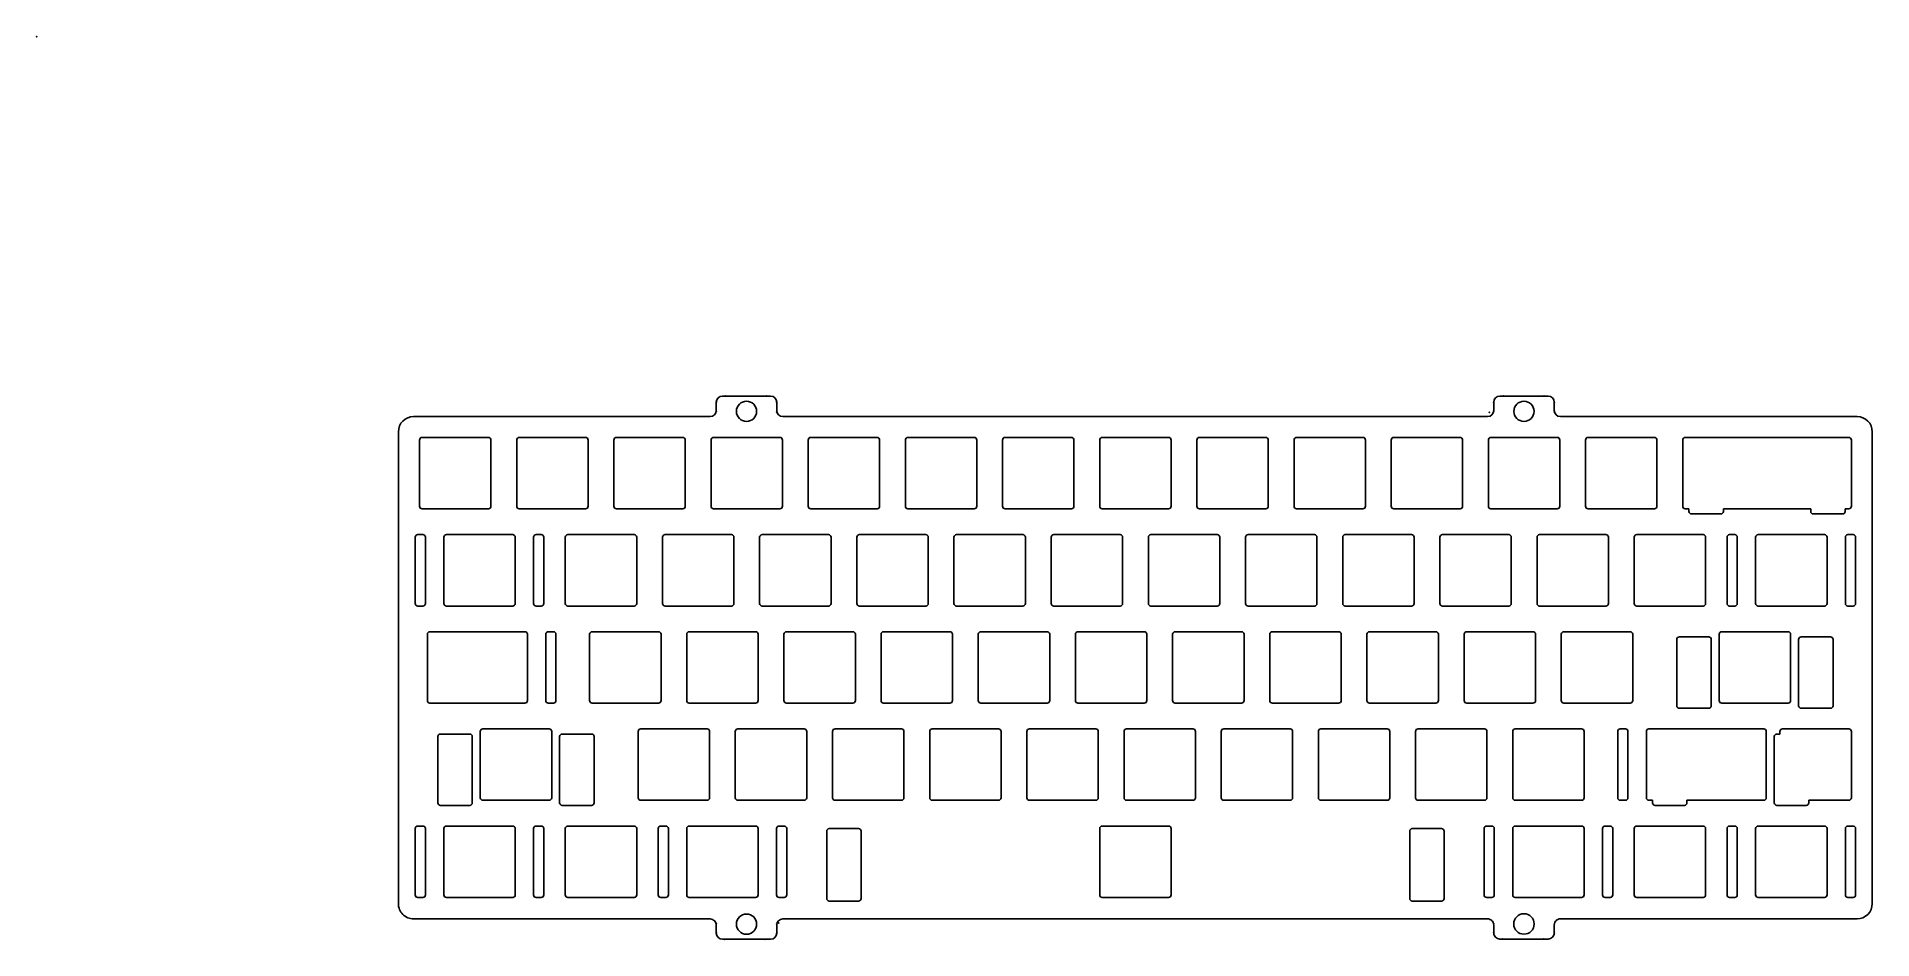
# Model space of a CAD drawing. Header units: centimetres. Extents: x 0 to 36, y -17.7 to 0.
import ezdxf

# ---------------------------------------------------------------- set-up
doc = ezdxf.new("R2010")
doc.units = ezdxf.units.CM
doc.header["$MEASUREMENT"] = 0
doc.layers.add('xd64 plate v1_0', color=7, linetype='Continuous')
doc.layers.add('xd64 plate v1_Sketch3', color=7, linetype='Continuous')

msp = doc.modelspace()

# ---------------------------------------------------------------- linework, layer by layer
at = {"layer": 'xd64 plate v1_0'}
for p, q in [((13.323, -7.323), (13.323, -7.166)), ((13.323, -7.328), (13.323, -7.166)), ((13.443, -7.046), (14.388, -7.046)), ((13.443, -7.046), (14.388, -7.046)), ((14.508, -7.166), (14.508, -7.323)), ((14.508, -7.166), (14.508, -7.328)), ((28.565, -7.328), (28.565, -7.166)), ((28.565, -7.323), (28.565, -7.166)), ((28.685, -7.046), (29.63, -7.046)), ((29.75, -7.166), (29.75, -7.323)), ((29.75, -7.166), (29.75, -7.328)), ((7.39, -7.448), (13.203, -7.448)), ((14.628, -7.448), (28.445, -7.448)), ((35.686, -7.448), (29.87, -7.448)), ((7.09, -7.748), (7.09, -16.998)), ((7.505, -7.908), (7.505, -9.208)), ((7.505, -7.908), (7.505, -9.208)), ((8.855, -7.858), (7.555, -7.858)), ((8.855, -7.858), (7.555, -7.858)), ((8.905, -9.208), (8.905, -7.908)), ((8.905, -9.208), (8.905, -7.908)), ((9.41, -9.208), (9.41, -7.908)), ((9.41, -9.208), (9.41, -7.908)), ((9.46, -7.858), (10.76, -7.858)), ((9.46, -7.858), (10.76, -7.858)), ((10.81, -7.908), (10.81, -9.208)), ((10.81, -7.908), (10.81, -9.208)), ((11.315, -7.908), (11.315, -9.208)), ((11.315, -7.908), (11.315, -9.208)), ((12.665, -7.858), (11.365, -7.858)), ((12.665, -7.858), (11.365, -7.858)), ((12.715, -9.208), (12.715, -7.908)), ((12.715, -9.208), (12.715, -7.908)), ((13.22, -7.908), (13.22, -9.208)), ((13.22, -7.908), (13.22, -9.208)), ((14.57, -7.858), (13.27, -7.858)), ((14.57, -7.858), (13.27, -7.858)), ((14.62, -9.208), (14.62, -7.908)), ((14.62, -9.208), (14.62, -7.908)), ((15.125, -9.208), (15.125, -7.908)), ((15.125, -9.208), (15.125, -7.908)), ((15.175, -7.858), (16.475, -7.858)), ((15.175, -7.858), (16.475, -7.858)), ((16.525, -7.908), (16.525, -9.208)), ((16.525, -7.908), (16.525, -9.208)), ((17.03, -7.908), (17.03, -9.208)), ((17.03, -7.908), (17.03, -9.208)), ((18.38, -7.858), (17.08, -7.858)), ((18.38, -7.858), (17.08, -7.858)), ((18.43, -9.208), (18.43, -7.908)), ((18.43, -9.208), (18.43, -7.908)), ((18.935, -7.908), (18.935, -9.208)), ((18.935, -7.908), (18.935, -9.208)), ((20.285, -7.858), (18.985, -7.858)), ((20.285, -7.858), (18.985, -7.858)), ((20.335, -9.208), (20.335, -7.908)), ((20.335, -9.208), (20.335, -7.908)), ((20.84, -7.908), (20.84, -9.208)), ((20.84, -7.908), (20.84, -9.208)), ((22.19, -7.858), (20.89, -7.858)), ((22.19, -7.858), (20.89, -7.858)), ((22.24, -9.208), (22.24, -7.908)), ((22.24, -9.208), (22.24, -7.908)), ((22.745, -7.908), (22.745, -9.208)), ((22.745, -7.908), (22.745, -9.208)), ((24.095, -7.858), (22.795, -7.858)), ((24.095, -7.858), (22.795, -7.858)), ((24.145, -9.208), (24.145, -7.908)), ((24.145, -9.208), (24.145, -7.908)), ((24.65, -7.908), (24.65, -9.208)), ((24.65, -7.908), (24.65, -9.208)), ((26, -7.858), (24.7, -7.858)), ((26, -7.858), (24.7, -7.858)), ((26.05, -9.208), (26.05, -7.908)), ((26.05, -9.208), (26.05, -7.908)), ((26.555, -7.908), (26.555, -9.208)), ((26.555, -7.908), (26.555, -9.208)), ((27.905, -7.858), (26.605, -7.858)), ((27.905, -7.858), (26.605, -7.858)), ((27.955, -9.208), (27.955, -7.908)), ((27.955, -9.208), (27.955, -7.908)), ((28.46, -7.908), (28.46, -9.208)), ((28.46, -7.908), (28.46, -9.208)), ((29.81, -7.858), (28.51, -7.858)), ((29.81, -7.858), (28.51, -7.858)), ((29.86, -9.208), (29.86, -7.908)), ((29.86, -9.208), (29.86, -7.908)), ((30.365, -7.908), (30.365, -9.208)), ((30.365, -7.908), (30.365, -9.208)), ((31.715, -7.858), (30.415, -7.858)), ((31.715, -7.858), (30.415, -7.858)), ((31.765, -9.208), (31.765, -7.908)), ((31.765, -9.208), (31.765, -7.908)), ((32.27, -7.908), (32.27, -9.208)), ((32.27, -7.908), (32.27, -9.208)), ((35.525, -7.858), (32.32, -7.858)), ((35.525, -7.858), (32.32, -7.858)), ((35.575, -9.208), (35.575, -7.908)), ((35.575, -9.208), (35.575, -7.908)), ((35.986, -7.748), (35.986, -16.998)), ((7.555, -9.258), (8.855, -9.258)), ((7.555, -9.258), (8.855, -9.258)), ((10.76, -9.258), (9.46, -9.258)), ((10.76, -9.258), (9.46, -9.258)), ((11.365, -9.258), (12.665, -9.258)), ((11.365, -9.258), (12.665, -9.258)), ((13.27, -9.258), (14.57, -9.258)), ((13.27, -9.258), (14.57, -9.258)), ((16.475, -9.258), (15.175, -9.258)), ((16.475, -9.258), (15.175, -9.258)), ((17.08, -9.258), (18.38, -9.258)), ((17.08, -9.258), (18.38, -9.258)), ((18.985, -9.258), (20.285, -9.258)), ((18.985, -9.258), (20.285, -9.258)), ((20.89, -9.258), (22.19, -9.258)), ((20.89, -9.258), (22.19, -9.258)), ((22.795, -9.258), (24.095, -9.258)), ((22.795, -9.258), (24.095, -9.258)), ((24.7, -9.258), (26, -9.258)), ((24.7, -9.258), (26, -9.258)), ((26.605, -9.258), (27.905, -9.258)), ((26.605, -9.258), (27.905, -9.258)), ((28.51, -9.258), (29.81, -9.258)), ((28.51, -9.258), (29.81, -9.258)), ((30.415, -9.258), (31.715, -9.258)), ((30.415, -9.258), (31.715, -9.258)), ((32.32, -9.258), (32.391, -9.258)), ((32.32, -9.258), (32.391, -9.258)), ((32.391, -9.258), (32.391, -9.308)), ((32.391, -9.258), (32.391, -9.308)), ((33.066, -9.258), (34.779, -9.258)), ((33.066, -9.308), (33.066, -9.258)), ((33.066, -9.258), (34.779, -9.258)), ((33.066, -9.308), (33.066, -9.258)), ((34.779, -9.258), (34.779, -9.308)), ((34.779, -9.258), (34.779, -9.308)), ((35.454, -9.308), (35.454, -9.258)), ((35.454, -9.258), (35.525, -9.258)), ((35.454, -9.258), (35.525, -9.258)), ((35.454, -9.308), (35.454, -9.258)), ((32.441, -9.358), (33.016, -9.358)), ((32.441, -9.358), (33.016, -9.358)), ((34.829, -9.358), (35.404, -9.358)), ((34.829, -9.358), (35.404, -9.358)), ((7.421, -11.113), (7.421, -9.813)), ((7.421, -11.113), (7.421, -9.813)), ((7.471, -9.763), (7.571, -9.763)), ((7.471, -9.763), (7.571, -9.763)), ((7.621, -9.813), (7.621, -11.113)), ((7.621, -9.813), (7.621, -11.113)), ((7.981, -9.813), (7.981, -11.113)), ((7.981, -9.813), (7.981, -11.113)), ((9.331, -9.763), (8.031, -9.763)), ((9.331, -9.763), (8.031, -9.763)), ((9.381, -11.113), (9.381, -9.813)), ((9.381, -11.113), (9.381, -9.813)), ((9.741, -9.813), (9.741, -11.113)), ((9.741, -9.813), (9.741, -11.113)), ((9.891, -9.763), (9.791, -9.763)), ((9.891, -9.763), (9.791, -9.763)), ((9.941, -11.113), (9.941, -9.813)), ((9.941, -11.113), (9.941, -9.813)), ((10.363, -9.813), (10.363, -11.113)), ((10.363, -9.813), (10.363, -11.113)), ((11.713, -9.763), (10.413, -9.763)), ((11.713, -9.763), (10.413, -9.763)), ((11.763, -11.113), (11.763, -9.813)), ((11.763, -11.113), (11.763, -9.813)), ((12.268, -9.813), (12.268, -11.113)), ((12.268, -9.813), (12.268, -11.113)), ((13.618, -9.763), (12.318, -9.763)), ((13.618, -9.763), (12.318, -9.763)), ((13.668, -11.113), (13.668, -9.813)), ((13.668, -11.113), (13.668, -9.813)), ((14.173, -9.813), (14.173, -11.113)), ((14.173, -9.813), (14.173, -11.113)), ((15.523, -9.763), (14.223, -9.763)), ((15.523, -9.763), (14.223, -9.763)), ((15.573, -11.113), (15.573, -9.813)), ((15.573, -11.113), (15.573, -9.813)), ((16.078, -9.813), (16.078, -11.113)), ((16.078, -9.813), (16.078, -11.113)), ((17.428, -9.763), (16.128, -9.763)), ((17.428, -9.763), (16.128, -9.763)), ((17.478, -11.113), (17.478, -9.813)), ((17.478, -11.113), (17.478, -9.813)), ((17.983, -9.813), (17.983, -11.113)), ((17.983, -9.813), (17.983, -11.113)), ((19.333, -9.763), (18.033, -9.763)), ((19.333, -9.763), (18.033, -9.763)), ((19.383, -11.113), (19.383, -9.813)), ((19.383, -11.113), (19.383, -9.813)), ((19.888, -9.813), (19.888, -11.113)), ((19.888, -9.813), (19.888, -11.113)), ((21.238, -9.763), (19.938, -9.763)), ((21.238, -9.763), (19.938, -9.763)), ((21.288, -11.113), (21.288, -9.813)), ((21.288, -11.113), (21.288, -9.813)), ((21.793, -11.113), (21.793, -9.813)), ((21.793, -11.113), (21.793, -9.813)), ((21.843, -9.763), (23.143, -9.763)), ((21.843, -9.763), (23.143, -9.763)), ((23.193, -9.813), (23.193, -11.113)), ((23.193, -9.813), (23.193, -11.113)), ((23.698, -9.813), (23.698, -11.113)), ((23.698, -9.813), (23.698, -11.113)), ((25.048, -9.763), (23.748, -9.763)), ((25.048, -9.763), (23.748, -9.763)), ((25.098, -11.113), (25.098, -9.813)), ((25.098, -11.113), (25.098, -9.813)), ((25.603, -9.813), (25.603, -11.113)), ((25.603, -9.813), (25.603, -11.113)), ((26.953, -9.763), (25.653, -9.763)), ((26.953, -9.763), (25.653, -9.763)), ((27.003, -11.113), (27.003, -9.813)), ((27.003, -11.113), (27.003, -9.813)), ((27.508, -9.813), (27.508, -11.113)), ((27.508, -9.813), (27.508, -11.113)), ((28.858, -9.763), (27.558, -9.763)), ((28.858, -9.763), (27.558, -9.763)), ((28.908, -11.113), (28.908, -9.813)), ((28.908, -11.113), (28.908, -9.813)), ((29.413, -11.113), (29.413, -9.813)), ((29.413, -11.113), (29.413, -9.813)), ((29.463, -9.763), (30.763, -9.763)), ((29.463, -9.763), (30.763, -9.763)), ((30.813, -9.813), (30.813, -11.113)), ((30.813, -9.813), (30.813, -11.113)), ((31.318, -9.813), (31.318, -11.113)), ((31.318, -9.813), (31.318, -11.113)), ((32.668, -9.763), (31.368, -9.763)), ((32.668, -9.763), (31.368, -9.763)), ((32.718, -11.113), (32.718, -9.813)), ((32.718, -11.113), (32.718, -9.813)), ((33.139, -9.813), (33.139, -11.113)), ((33.139, -9.813), (33.139, -11.113)), ((33.289, -9.763), (33.189, -9.763)), ((33.289, -9.763), (33.189, -9.763)), ((33.339, -11.113), (33.339, -9.813)), ((33.339, -11.113), (33.339, -9.813)), ((33.699, -9.813), (33.699, -11.113)), ((33.699, -9.813), (33.699, -11.113)), ((35.049, -9.763), (33.749, -9.763)), ((35.049, -9.763), (33.749, -9.763)), ((35.099, -11.113), (35.099, -9.813)), ((35.099, -11.113), (35.099, -9.813)), ((35.459, -9.813), (35.459, -11.113)), ((35.459, -9.813), (35.459, -11.113)), ((35.609, -9.763), (35.509, -9.763)), ((35.609, -9.763), (35.509, -9.763)), ((35.659, -11.113), (35.659, -9.813)), ((35.659, -11.113), (35.659, -9.813)), ((7.571, -11.163), (7.471, -11.163)), ((7.571, -11.163), (7.471, -11.163)), ((8.031, -11.163), (9.331, -11.163)), ((8.031, -11.163), (9.331, -11.163)), ((9.791, -11.163), (9.891, -11.163)), ((9.791, -11.163), (9.891, -11.163)), ((10.413, -11.163), (11.713, -11.163)), ((10.413, -11.163), (11.713, -11.163)), ((12.318, -11.163), (13.618, -11.163)), ((12.318, -11.163), (13.618, -11.163)), ((14.223, -11.163), (15.523, -11.163)), ((14.223, -11.163), (15.523, -11.163)), ((16.128, -11.163), (17.428, -11.163)), ((16.128, -11.163), (17.428, -11.163)), ((18.033, -11.163), (19.333, -11.163)), ((18.033, -11.163), (19.333, -11.163)), ((19.938, -11.163), (21.238, -11.163)), ((19.938, -11.163), (21.238, -11.163)), ((23.143, -11.163), (21.843, -11.163)), ((23.143, -11.163), (21.843, -11.163)), ((23.748, -11.163), (25.048, -11.163)), ((23.748, -11.163), (25.048, -11.163)), ((25.653, -11.163), (26.953, -11.163)), ((25.653, -11.163), (26.953, -11.163)), ((27.558, -11.163), (28.858, -11.163)), ((27.558, -11.163), (28.858, -11.163)), ((30.763, -11.163), (29.463, -11.163)), ((30.763, -11.163), (29.463, -11.163)), ((31.368, -11.163), (32.668, -11.163)), ((31.368, -11.163), (32.668, -11.163)), ((33.189, -11.163), (33.289, -11.163)), ((33.189, -11.163), (33.289, -11.163)), ((33.749, -11.163), (35.049, -11.163)), ((33.749, -11.163), (35.049, -11.163)), ((35.509, -11.163), (35.609, -11.163)), ((35.509, -11.163), (35.609, -11.163)), ((7.66, -13.018), (7.66, -11.718)), ((7.66, -13.018), (7.66, -11.718)), ((7.71, -11.668), (7.81, -11.668)), ((7.71, -11.668), (7.81, -11.668)), ((7.811, -11.668), (8.268, -11.668)), ((7.811, -11.668), (8.268, -11.668)), ((8.27, -11.668), (9.57, -11.668)), ((8.27, -11.668), (9.57, -11.668)), ((9.62, -11.718), (9.62, -13.018)), ((9.62, -11.718), (9.62, -13.018)), ((9.98, -13.018), (9.98, -11.718)), ((9.98, -13.018), (9.98, -11.718)), ((10.03, -11.668), (10.13, -11.668)), ((10.03, -11.668), (10.13, -11.668)), ((10.18, -11.718), (10.18, -13.018)), ((10.18, -11.718), (10.18, -13.018)), ((10.839, -11.718), (10.839, -13.018)), ((10.839, -11.718), (10.839, -13.018)), ((12.189, -11.668), (10.889, -11.668)), ((12.189, -11.668), (10.889, -11.668)), ((12.239, -13.018), (12.239, -11.718)), ((12.239, -13.018), (12.239, -11.718)), ((12.744, -11.718), (12.744, -13.018)), ((12.744, -11.718), (12.744, -13.018)), ((14.094, -11.668), (12.794, -11.668)), ((14.094, -11.668), (12.794, -11.668)), ((14.144, -13.018), (14.144, -11.718)), ((14.144, -13.018), (14.144, -11.718)), ((14.649, -11.718), (14.649, -13.018)), ((14.649, -11.718), (14.649, -13.018)), ((15.999, -11.668), (14.699, -11.668)), ((15.999, -11.668), (14.699, -11.668)), ((16.049, -13.018), (16.049, -11.718)), ((16.049, -13.018), (16.049, -11.718)), ((16.554, -11.718), (16.554, -13.018)), ((16.554, -11.718), (16.554, -13.018)), ((17.904, -11.668), (16.604, -11.668)), ((17.904, -11.668), (16.604, -11.668)), ((17.954, -13.018), (17.954, -11.718)), ((17.954, -13.018), (17.954, -11.718)), ((18.459, -11.718), (18.459, -13.018)), ((18.459, -11.718), (18.459, -13.018)), ((19.809, -11.668), (18.509, -11.668)), ((19.809, -11.668), (18.509, -11.668)), ((19.859, -13.018), (19.859, -11.718)), ((19.859, -13.018), (19.859, -11.718)), ((20.364, -11.718), (20.364, -13.018)), ((20.364, -11.718), (20.364, -13.018)), ((21.714, -11.668), (20.414, -11.668)), ((21.714, -11.668), (20.414, -11.668)), ((21.764, -13.018), (21.764, -11.718)), ((21.764, -13.018), (21.764, -11.718)), ((22.269, -11.718), (22.269, -13.018)), ((22.269, -11.718), (22.269, -13.018)), ((23.619, -11.668), (22.319, -11.668)), ((23.619, -11.668), (22.319, -11.668)), ((23.669, -13.018), (23.669, -11.718)), ((23.669, -13.018), (23.669, -11.718)), ((24.174, -13.018), (24.174, -11.718)), ((24.174, -13.018), (24.174, -11.718)), ((24.224, -11.668), (25.524, -11.668)), ((24.224, -11.668), (25.524, -11.668)), ((25.574, -11.718), (25.574, -13.018)), ((25.574, -11.718), (25.574, -13.018)), ((26.079, -11.718), (26.079, -13.018)), ((26.079, -11.718), (26.079, -13.018)), ((27.429, -11.668), (26.129, -11.668)), ((27.429, -11.668), (26.129, -11.668)), ((27.479, -13.018), (27.479, -11.718)), ((27.479, -13.018), (27.479, -11.718)), ((27.984, -11.718), (27.984, -13.018)), ((27.984, -11.718), (27.984, -13.018)), ((29.334, -11.668), (28.034, -11.668)), ((29.334, -11.668), (28.034, -11.668)), ((29.384, -13.018), (29.384, -11.718)), ((29.384, -13.018), (29.384, -11.718)), ((29.889, -13.018), (29.889, -11.718)), ((29.889, -13.018), (29.889, -11.718)), ((29.939, -11.668), (31.239, -11.668)), ((29.939, -11.668), (31.239, -11.668)), ((31.289, -11.718), (31.289, -13.018)), ((31.289, -11.718), (31.289, -13.018)), ((32.153, -11.818), (32.153, -13.118)), ((32.153, -11.818), (32.153, -13.118)), ((32.778, -11.768), (32.203, -11.768)), ((32.778, -11.768), (32.203, -11.768)), ((32.828, -13.118), (32.828, -11.818)), ((32.828, -13.118), (32.828, -11.818)), ((32.985, -13.018), (32.985, -11.718)), ((32.985, -13.018), (32.985, -11.718)), ((33.035, -11.668), (34.335, -11.668)), ((33.035, -11.668), (34.335, -11.668)), ((34.385, -11.718), (34.385, -13.018)), ((34.385, -11.718), (34.385, -13.018)), ((34.541, -13.118), (34.541, -11.818)), ((34.541, -13.118), (34.541, -11.818)), ((34.591, -11.768), (35.166, -11.768)), ((34.591, -11.768), (35.166, -11.768)), ((35.216, -11.818), (35.216, -13.118)), ((35.216, -11.818), (35.216, -13.118)), ((9.57, -13.068), (7.71, -13.068)), ((9.57, -13.068), (7.71, -13.068)), ((9.62, -13.018), (9.62, -13.018)), ((9.62, -13.018), (9.62, -13.018)), ((10.13, -13.068), (10.03, -13.068)), ((10.13, -13.068), (10.03, -13.068)), ((10.889, -13.068), (12.189, -13.068)), ((10.889, -13.068), (12.189, -13.068)), ((12.794, -13.068), (14.094, -13.068)), ((12.794, -13.068), (14.094, -13.068)), ((14.699, -13.068), (15.999, -13.068)), ((14.699, -13.068), (15.999, -13.068)), ((16.604, -13.068), (17.904, -13.068)), ((16.604, -13.068), (17.904, -13.068)), ((18.509, -13.068), (19.809, -13.068)), ((18.509, -13.068), (19.809, -13.068)), ((20.414, -13.068), (21.714, -13.068)), ((20.414, -13.068), (21.714, -13.068)), ((22.319, -13.068), (23.619, -13.068)), ((22.319, -13.068), (23.619, -13.068)), ((25.524, -13.068), (24.224, -13.068)), ((25.524, -13.068), (24.224, -13.068)), ((26.129, -13.068), (27.429, -13.068)), ((26.129, -13.068), (27.429, -13.068)), ((28.034, -13.068), (29.334, -13.068)), ((28.034, -13.068), (29.334, -13.068)), ((31.239, -13.068), (29.939, -13.068)), ((31.239, -13.068), (29.939, -13.068)), ((32.203, -13.168), (32.778, -13.168)), ((32.203, -13.168), (32.778, -13.168)), ((34.335, -13.068), (33.035, -13.068)), ((34.335, -13.068), (33.035, -13.068)), ((35.166, -13.168), (34.591, -13.168)), ((35.166, -13.168), (34.591, -13.168)), ((8.49, -13.673), (7.915, -13.673)), ((8.49, -13.673), (7.915, -13.673)), ((8.696, -13.623), (8.696, -14.923)), ((8.696, -13.623), (8.696, -14.923)), ((10.046, -13.573), (8.746, -13.573)), ((10.046, -13.573), (8.746, -13.573)), ((10.096, -14.923), (10.096, -13.623)), ((10.096, -14.923), (10.096, -13.623)), ((10.877, -13.673), (10.302, -13.673)), ((10.877, -13.673), (10.302, -13.673)), ((11.791, -13.623), (11.791, -14.923)), ((11.791, -13.623), (11.791, -14.923)), ((13.141, -13.573), (11.841, -13.573)), ((13.141, -13.573), (11.841, -13.573)), ((13.191, -14.923), (13.191, -13.623)), ((13.191, -14.923), (13.191, -13.623)), ((13.696, -13.623), (13.696, -14.923)), ((13.696, -13.623), (13.696, -14.923)), ((15.046, -13.573), (13.746, -13.573)), ((15.046, -13.573), (13.746, -13.573)), ((15.096, -14.923), (15.096, -13.623)), ((15.096, -14.923), (15.096, -13.623)), ((15.601, -14.923), (15.601, -13.623)), ((15.601, -14.923), (15.601, -13.623)), ((15.651, -13.573), (16.951, -13.573)), ((15.651, -13.573), (16.951, -13.573)), ((17.001, -13.623), (17.001, -14.923)), ((17.001, -13.623), (17.001, -14.923)), ((17.506, -13.623), (17.506, -14.923)), ((17.506, -13.623), (17.506, -14.923)), ((18.856, -13.573), (17.556, -13.573)), ((18.856, -13.573), (17.556, -13.573)), ((18.906, -14.923), (18.906, -13.623)), ((18.906, -14.923), (18.906, -13.623)), ((19.411, -13.623), (19.411, -14.923)), ((19.411, -13.623), (19.411, -14.923)), ((20.761, -13.573), (19.461, -13.573)), ((20.761, -13.573), (19.461, -13.573)), ((20.811, -14.923), (20.811, -13.623)), ((20.811, -14.923), (20.811, -13.623)), ((21.316, -14.923), (21.316, -13.623)), ((21.316, -14.923), (21.316, -13.623)), ((21.366, -13.573), (22.666, -13.573)), ((21.366, -13.573), (22.666, -13.573)), ((22.716, -13.623), (22.716, -14.923)), ((22.716, -13.623), (22.716, -14.923)), ((23.221, -13.623), (23.221, -14.923)), ((23.221, -13.623), (23.221, -14.923)), ((24.571, -13.573), (23.271, -13.573)), ((24.571, -13.573), (23.271, -13.573)), ((24.621, -14.923), (24.621, -13.623)), ((24.621, -14.923), (24.621, -13.623)), ((25.126, -13.623), (25.126, -14.923)), ((25.126, -13.623), (25.126, -14.923)), ((26.476, -13.573), (25.176, -13.573)), ((26.476, -13.573), (25.176, -13.573)), ((26.526, -14.923), (26.526, -13.623)), ((26.526, -14.923), (26.526, -13.623)), ((27.031, -13.623), (27.031, -14.923)), ((27.031, -13.623), (27.031, -14.923)), ((28.381, -13.573), (27.081, -13.573)), ((28.381, -13.573), (27.081, -13.573)), ((28.431, -14.923), (28.431, -13.623)), ((28.431, -14.923), (28.431, -13.623)), ((28.936, -13.623), (28.936, -14.923)), ((28.936, -13.623), (28.936, -14.923)), ((30.286, -13.573), (28.986, -13.573)), ((30.286, -13.573), (28.986, -13.573)), ((30.336, -14.923), (30.336, -13.623)), ((30.336, -14.923), (30.336, -13.623)), ((30.996, -13.623), (30.996, -14.923)), ((30.996, -13.623), (30.996, -14.923)), ((31.146, -13.573), (31.046, -13.573)), ((31.146, -13.573), (31.046, -13.573)), ((31.196, -14.923), (31.196, -13.623)), ((31.196, -14.923), (31.196, -13.623)), ((31.556, -13.623), (31.556, -14.923)), ((31.556, -13.623), (31.556, -14.923)), ((33.858, -13.573), (31.606, -13.573)), ((33.858, -13.573), (31.606, -13.573)), ((33.908, -14.923), (33.908, -13.623)), ((33.908, -14.923), (33.908, -13.623)), ((34.175, -13.673), (34.115, -13.673)), ((34.175, -13.673), (34.115, -13.673)), ((34.175, -13.623), (34.175, -13.673)), ((34.175, -13.623), (34.175, -13.673)), ((35.525, -13.573), (34.225, -13.573)), ((35.525, -13.573), (34.225, -13.573)), ((35.575, -14.923), (35.575, -13.623)), ((35.575, -14.923), (35.575, -13.623)), ((7.865, -13.723), (7.865, -15.023)), ((7.865, -13.723), (7.865, -15.023)), ((8.54, -15.023), (8.54, -13.723)), ((8.54, -15.023), (8.54, -13.723)), ((10.252, -13.723), (10.252, -15.023)), ((10.252, -13.723), (10.252, -15.023)), ((10.927, -15.023), (10.927, -13.723)), ((10.927, -15.023), (10.927, -13.723)), ((34.065, -13.723), (34.065, -15.023)), ((34.065, -13.723), (34.065, -15.023)), ((7.915, -15.073), (8.49, -15.073)), ((7.915, -15.073), (8.49, -15.073)), ((8.746, -14.973), (10.046, -14.973)), ((8.746, -14.973), (10.046, -14.973)), ((10.302, -15.073), (10.877, -15.073)), ((10.302, -15.073), (10.877, -15.073)), ((11.841, -14.973), (13.141, -14.973)), ((11.841, -14.973), (13.141, -14.973)), ((13.746, -14.973), (15.046, -14.973)), ((13.746, -14.973), (15.046, -14.973)), ((16.951, -14.973), (15.651, -14.973)), ((16.951, -14.973), (15.651, -14.973)), ((17.556, -14.973), (18.856, -14.973)), ((17.556, -14.973), (18.856, -14.973)), ((19.461, -14.973), (20.761, -14.973)), ((19.461, -14.973), (20.761, -14.973)), ((22.666, -14.973), (21.366, -14.973)), ((22.666, -14.973), (21.366, -14.973)), ((23.271, -14.973), (24.571, -14.973)), ((23.271, -14.973), (24.571, -14.973)), ((25.176, -14.973), (26.476, -14.973)), ((25.176, -14.973), (26.476, -14.973)), ((27.081, -14.973), (28.381, -14.973)), ((27.081, -14.973), (28.381, -14.973)), ((28.986, -14.973), (30.286, -14.973)), ((28.986, -14.973), (30.286, -14.973)), ((31.046, -14.973), (31.146, -14.973)), ((31.046, -14.973), (31.146, -14.973)), ((31.606, -14.973), (31.677, -14.973)), ((31.606, -14.973), (31.677, -14.973)), ((31.677, -14.973), (31.677, -15.023)), ((31.677, -14.973), (31.677, -15.023)), ((31.727, -15.073), (32.302, -15.073)), ((31.727, -15.073), (32.302, -15.073)), ((32.352, -15.023), (32.352, -14.973)), ((32.352, -14.973), (33.858, -14.973)), ((32.352, -14.973), (33.858, -14.973)), ((32.352, -15.023), (32.352, -14.973)), ((34.115, -15.073), (34.69, -15.073)), ((34.115, -15.073), (34.69, -15.073)), ((34.74, -15.023), (34.74, -14.973)), ((34.74, -14.973), (35.525, -14.973)), ((34.74, -15.023), (34.74, -14.973)), ((34.74, -14.973), (35.525, -14.973)), ((7.421, -15.528), (7.421, -16.828)), ((7.421, -15.528), (7.421, -16.828)), ((7.571, -15.478), (7.471, -15.478)), ((7.571, -15.478), (7.471, -15.478)), ((7.621, -16.828), (7.621, -15.528)), ((7.621, -16.828), (7.621, -15.528)), ((7.981, -15.528), (7.981, -16.828)), ((7.981, -15.528), (7.981, -16.828)), ((9.331, -15.478), (8.031, -15.478)), ((9.331, -15.478), (8.031, -15.478)), ((9.381, -16.828), (9.381, -15.528)), ((9.381, -16.828), (9.381, -15.528)), ((9.741, -15.528), (9.741, -16.828)), ((9.741, -15.528), (9.741, -16.828)), ((9.891, -15.478), (9.791, -15.478)), ((9.891, -15.478), (9.791, -15.478)), ((9.941, -16.828), (9.941, -15.528)), ((9.941, -16.828), (9.941, -15.528)), ((10.363, -15.528), (10.363, -16.828)), ((10.363, -15.528), (10.363, -16.828)), ((11.713, -15.478), (10.413, -15.478)), ((11.713, -15.478), (10.413, -15.478)), ((11.763, -16.828), (11.763, -15.528)), ((11.763, -16.828), (11.763, -15.528)), ((12.184, -15.528), (12.184, -16.828)), ((12.184, -15.528), (12.184, -16.828)), ((12.334, -15.478), (12.234, -15.478)), ((12.334, -15.478), (12.234, -15.478)), ((12.384, -16.828), (12.384, -15.528)), ((12.384, -16.828), (12.384, -15.528)), ((12.744, -15.528), (12.744, -16.828)), ((12.744, -15.528), (12.744, -16.828)), ((14.094, -15.478), (12.794, -15.478)), ((14.094, -15.478), (12.794, -15.478)), ((14.144, -16.828), (14.144, -15.528)), ((14.144, -16.828), (14.144, -15.528)), ((14.504, -15.528), (14.504, -16.828)), ((14.504, -15.528), (14.504, -16.828)), ((14.654, -15.478), (14.554, -15.478)), ((14.654, -15.478), (14.554, -15.478)), ((14.704, -16.828), (14.704, -15.528)), ((14.704, -16.828), (14.704, -15.528)), ((15.488, -16.898), (15.488, -15.578)), ((15.488, -16.898), (15.488, -15.578)), ((15.538, -15.528), (16.077, -15.528)), ((15.538, -15.528), (16.113, -15.528)), ((16.163, -15.578), (16.163, -16.898)), ((16.163, -15.578), (16.163, -16.898)), ((20.84, -15.528), (20.84, -16.828)), ((20.84, -15.528), (20.84, -16.828)), ((22.19, -15.478), (20.89, -15.478)), ((22.19, -15.478), (20.89, -15.478)), ((22.24, -15.528), (22.24, -16.828)), ((22.24, -15.528), (22.24, -16.828)), ((26.918, -15.578), (26.918, -16.898)), ((26.918, -15.578), (26.918, -16.898)), ((27.543, -15.528), (26.968, -15.528)), ((27.499, -15.528), (26.968, -15.528)), ((27.593, -16.898), (27.593, -15.578)), ((27.593, -16.898), (27.593, -15.578)), ((28.376, -15.528), (28.376, -16.828)), ((28.376, -15.528), (28.376, -16.828)), ((28.526, -15.478), (28.426, -15.478)), ((28.526, -15.478), (28.426, -15.478)), ((28.576, -16.828), (28.576, -15.528)), ((28.576, -16.828), (28.576, -15.528)), ((28.936, -15.528), (28.936, -16.828)), ((28.936, -15.528), (28.936, -16.828)), ((30.286, -15.478), (28.986, -15.478)), ((30.286, -15.478), (28.986, -15.478)), ((30.336, -16.828), (30.336, -15.528)), ((30.336, -16.828), (30.336, -15.528)), ((30.696, -16.828), (30.696, -15.528)), ((30.696, -16.828), (30.696, -15.528)), ((30.746, -15.478), (30.846, -15.478)), ((30.746, -15.478), (30.846, -15.478)), ((30.896, -15.528), (30.896, -16.828)), ((30.896, -15.528), (30.896, -16.828)), ((31.318, -15.528), (31.318, -16.828)), ((31.318, -15.528), (31.318, -16.828)), ((32.668, -15.478), (31.368, -15.478)), ((32.668, -15.478), (31.368, -15.478)), ((32.718, -16.828), (32.718, -15.528)), ((32.718, -16.828), (32.718, -15.528)), ((33.139, -16.828), (33.139, -15.528)), ((33.139, -16.828), (33.139, -15.528)), ((33.189, -15.478), (33.289, -15.478)), ((33.189, -15.478), (33.289, -15.478)), ((33.339, -15.528), (33.339, -16.828)), ((33.339, -15.528), (33.339, -16.828)), ((33.699, -15.528), (33.699, -16.828)), ((33.699, -15.528), (33.699, -16.828)), ((35.049, -15.478), (33.749, -15.478)), ((35.049, -15.478), (33.749, -15.478)), ((35.099, -16.828), (35.099, -15.528)), ((35.099, -16.828), (35.099, -15.528)), ((35.459, -15.528), (35.459, -16.828)), ((35.459, -15.528), (35.459, -16.828)), ((35.609, -15.478), (35.509, -15.478)), ((35.609, -15.478), (35.509, -15.478)), ((35.659, -16.828), (35.659, -15.528)), ((35.659, -16.828), (35.659, -15.528)), ((7.471, -16.878), (7.571, -16.878)), ((7.471, -16.878), (7.571, -16.878)), ((8.031, -16.878), (9.331, -16.878)), ((8.031, -16.878), (9.331, -16.878)), ((9.791, -16.878), (9.891, -16.878)), ((9.791, -16.878), (9.891, -16.878)), ((10.413, -16.878), (11.713, -16.878)), ((10.413, -16.878), (11.713, -16.878)), ((12.234, -16.878), (12.334, -16.878)), ((12.234, -16.878), (12.334, -16.878)), ((12.794, -16.878), (14.094, -16.878)), ((12.823, -16.878), (14.094, -16.878)), ((14.554, -16.878), (14.654, -16.878)), ((14.554, -16.878), (14.654, -16.878)), ((20.89, -16.878), (22.19, -16.878)), ((20.89, -16.878), (22.19, -16.878)), ((28.426, -16.878), (28.526, -16.878)), ((28.426, -16.878), (28.526, -16.878)), ((28.986, -16.878), (30.286, -16.878)), ((28.986, -16.878), (30.286, -16.878)), ((30.846, -16.878), (30.746, -16.878)), ((30.846, -16.878), (30.746, -16.878)), ((31.368, -16.878), (32.668, -16.878)), ((31.368, -16.878), (32.668, -16.878)), ((33.289, -16.878), (33.189, -16.878)), ((33.289, -16.878), (33.189, -16.878)), ((33.749, -16.878), (35.049, -16.878)), ((33.749, -16.878), (35.049, -16.878)), ((35.509, -16.878), (35.609, -16.878)), ((35.509, -16.878), (35.609, -16.878)), ((16.113, -16.948), (15.538, -16.948)), ((16.113, -16.948), (15.538, -16.948)), ((26.968, -16.948), (27.543, -16.948)), ((26.968, -16.948), (27.543, -16.948)), ((7.39, -17.298), (13.203, -17.298)), ((13.323, -17.578), (13.323, -17.418)), ((14.508, -17.418), (14.508, -17.578)), ((14.628, -17.298), (28.445, -17.298)), ((28.565, -17.573), (28.565, -17.418)), ((29.75, -17.418), (29.75, -17.573)), ((35.686, -17.298), (29.87, -17.298)), ((14.388, -17.698), (13.443, -17.698)), ((29.63, -17.693), (28.685, -17.693))]:
    msp.add_line(p, q, dxfattribs=at)
for centre, radius in [((13.916, -7.346), 0.198), ((29.157, -7.346), 0.198), ((13.916, -17.401), 0.198), ((29.157, -17.398), 0.2)]:
    msp.add_circle(centre, radius, dxfattribs=at)
for centre, radius, start, end in [((13.443, -7.166), 0.12, 90, 180), ((14.388, -7.166), 0.12, 0, 90), ((28.685, -7.166), 0.12, 90, 180), ((29.63, -7.166), 0.12, 0, 90), ((7.39, -7.748), 0.3, 90, 179.9993), ((13.203, -7.328), 0.12, 270, 0), ((14.628, -7.328), 0.12, 180, 270), ((28.445, -7.328), 0.12, 270, 0), ((29.87, -7.328), 0.12, 180, 270), ((35.686, -7.748), 0.3, 0, 90), ((7.555, -7.908), 0.05, 90, 180), ((7.555, -7.908), 0.05, 90, 180), ((8.855, -7.908), 0.05, 0, 90), ((8.855, -7.908), 0.05, 0, 90), ((11.365, -7.908), 0.05, 90, 180), ((11.365, -7.908), 0.05, 90, 180), ((12.665, -7.908), 0.05, 360, 90), ((12.665, -7.908), 0.05, 360, 90), ((13.27, -7.908), 0.05, 90, 180), ((13.27, -7.908), 0.05, 90, 180), ((14.57, -7.908), 0.05, 0, 90), ((14.57, -7.908), 0.05, 0, 90), ((17.08, -7.908), 0.05, 90, 180), ((17.08, -7.908), 0.05, 90, 180), ((18.38, -7.908), 0.05, 360, 90), ((18.38, -7.908), 0.05, 360, 90), ((18.985, -7.908), 0.05, 90, 180), ((18.985, -7.908), 0.05, 90, 180), ((20.285, -7.908), 0.05, 360, 90), ((20.285, -7.908), 0.05, 360, 90), ((20.89, -7.908), 0.05, 90, 180), ((20.89, -7.908), 0.05, 90, 180), ((22.19, -7.908), 0.05, 0, 90), ((22.19, -7.908), 0.05, 0, 90), ((22.795, -7.908), 0.05, 90, 180), ((22.795, -7.908), 0.05, 90, 180), ((24.095, -7.908), 0.05, 360, 90), ((24.095, -7.908), 0.05, 360, 90), ((24.7, -7.908), 0.05, 90, 180), ((24.7, -7.908), 0.05, 90, 180), ((26, -7.908), 0.05, 360, 90), ((26, -7.908), 0.05, 360, 90), ((26.605, -7.908), 0.05, 90, 180), ((26.605, -7.908), 0.05, 90, 180), ((27.905, -7.908), 0.05, 360, 90), ((27.905, -7.908), 0.05, 360, 90), ((28.51, -7.908), 0.05, 90, 180), ((28.51, -7.908), 0.05, 90, 180), ((29.81, -7.908), 0.05, 360, 90), ((29.81, -7.908), 0.05, 360, 90), ((30.415, -7.908), 0.05, 90, 180), ((30.415, -7.908), 0.05, 90, 180), ((31.715, -7.908), 0.05, 360, 90), ((31.715, -7.908), 0.05, 360, 90), ((32.32, -7.908), 0.05, 90, 180), ((32.32, -7.908), 0.05, 90, 180), ((35.525, -7.908), 0.05, 0, 90), ((35.525, -7.908), 0.05, 0, 90), ((7.555, -9.208), 0.05, 180, 270), ((7.555, -9.208), 0.05, 180, 270), ((8.855, -9.208), 0.05, 270, 360), ((8.855, -9.208), 0.05, 270, 360), ((11.365, -9.208), 0.05, 180, 270), ((11.365, -9.208), 0.05, 180, 270), ((12.665, -9.208), 0.05, 270, 360), ((12.665, -9.208), 0.05, 270, 360), ((13.27, -9.208), 0.05, 180, 270), ((13.27, -9.208), 0.05, 180, 270), ((14.57, -9.208), 0.05, 270, 0), ((14.57, -9.208), 0.05, 270, 0), ((17.08, -9.208), 0.05, 180, 270), ((17.08, -9.208), 0.05, 180, 270), ((18.38, -9.208), 0.05, 270, 0), ((18.38, -9.208), 0.05, 270, 0), ((18.985, -9.208), 0.05, 180, 270), ((18.985, -9.208), 0.05, 180, 270), ((20.285, -9.208), 0.05, 270, 0), ((20.285, -9.208), 0.05, 270, 0), ((20.89, -9.208), 0.05, 180, 270), ((20.89, -9.208), 0.05, 180, 270), ((22.19, -9.208), 0.05, 270, 0), ((22.19, -9.208), 0.05, 270, 0), ((22.795, -9.208), 0.05, 180, 270), ((22.795, -9.208), 0.05, 180, 270), ((24.095, -9.208), 0.05, 270, 360), ((24.095, -9.208), 0.05, 270, 360), ((24.7, -9.208), 0.05, 180, 270), ((24.7, -9.208), 0.05, 180, 270), ((26, -9.208), 0.05, 270, 0), ((26, -9.208), 0.05, 270, 0), ((26.605, -9.208), 0.05, 180, 270), ((26.605, -9.208), 0.05, 180, 270), ((27.905, -9.208), 0.05, 270, 0), ((27.905, -9.208), 0.05, 270, 0), ((28.51, -9.208), 0.05, 180, 270), ((28.51, -9.208), 0.05, 180, 270), ((29.81, -9.208), 0.05, 270, 0), ((29.81, -9.208), 0.05, 270, 0), ((30.415, -9.208), 0.05, 180, 270), ((30.415, -9.208), 0.05, 180, 270), ((31.715, -9.208), 0.05, 270, 0), ((31.715, -9.208), 0.05, 270, 0), ((32.32, -9.208), 0.05, 180, 270), ((32.32, -9.208), 0.05, 180, 270), ((32.441, -9.308), 0.05, 180, 270), ((32.441, -9.308), 0.05, 180, 270), ((33.016, -9.308), 0.05, 270, 0), ((33.016, -9.308), 0.05, 270, 0), ((34.829, -9.308), 0.05, 180, 270), ((34.829, -9.308), 0.05, 180, 270), ((35.404, -9.308), 0.05, 270, 0), ((35.404, -9.308), 0.05, 270, 0), ((35.525, -9.208), 0.05, 270, 0), ((35.525, -9.208), 0.05, 270, 0), ((8.031, -9.813), 0.05, 90, 180), ((8.031, -9.813), 0.05, 90, 180), ((9.331, -9.813), 0.05, 0, 90), ((9.331, -9.813), 0.05, 0, 90), ((9.791, -9.813), 0.05, 90, 180), ((9.791, -9.813), 0.05, 90, 180), ((9.891, -9.813), 0.05, 360, 90), ((9.891, -9.813), 0.05, 360, 90), ((10.413, -9.813), 0.05, 90, 180), ((10.413, -9.813), 0.05, 90, 180), ((11.713, -9.813), 0.05, 360, 90), ((11.713, -9.813), 0.05, 360, 90), ((12.318, -9.813), 0.05, 90, 180), ((12.318, -9.813), 0.05, 90, 180), ((13.618, -9.813), 0.05, 360, 90), ((13.618, -9.813), 0.05, 360, 90), ((14.223, -9.813), 0.05, 90, 180), ((14.223, -9.813), 0.05, 90, 180), ((15.523, -9.813), 0.05, 0, 90), ((15.523, -9.813), 0.05, 0, 90), ((16.128, -9.813), 0.05, 90, 180), ((16.128, -9.813), 0.05, 90, 180), ((17.428, -9.813), 0.05, 0, 90), ((17.428, -9.813), 0.05, 0, 90), ((18.033, -9.813), 0.05, 90, 180), ((18.033, -9.813), 0.05, 90, 180), ((19.333, -9.813), 0.05, 0, 90), ((19.333, -9.813), 0.05, 0, 90), ((19.938, -9.813), 0.05, 90, 180), ((19.938, -9.813), 0.05, 90, 180), ((21.238, -9.813), 0.05, 0, 90), ((21.238, -9.813), 0.05, 0, 90), ((23.748, -9.813), 0.05, 90, 180), ((23.748, -9.813), 0.05, 90, 180), ((25.048, -9.813), 0.05, 0, 90), ((25.048, -9.813), 0.05, 0, 90), ((25.653, -9.813), 0.05, 90, 180), ((25.653, -9.813), 0.05, 90, 180), ((26.953, -9.813), 0.05, 0, 90), ((26.953, -9.813), 0.05, 0, 90), ((27.558, -9.813), 0.05, 90, 180), ((27.558, -9.813), 0.05, 90, 180), ((28.858, -9.813), 0.05, 0, 90), ((28.858, -9.813), 0.05, 0, 90), ((31.368, -9.813), 0.05, 90, 180), ((31.368, -9.813), 0.05, 90, 180), ((32.668, -9.813), 0.05, 0, 90), ((32.668, -9.813), 0.05, 0, 90), ((33.189, -9.813), 0.05, 90, 180), ((33.189, -9.813), 0.05, 90, 180), ((33.289, -9.813), 0.05, 0, 90), ((33.289, -9.813), 0.05, 0, 90), ((33.749, -9.813), 0.05, 90, 180), ((33.749, -9.813), 0.05, 90, 180), ((35.049, -9.813), 0.05, 0, 90), ((35.049, -9.813), 0.05, 0, 90), ((35.509, -9.813), 0.05, 90, 180), ((35.509, -9.813), 0.05, 90, 180), ((35.609, -9.813), 0.05, 0, 90), ((35.609, -9.813), 0.05, 0, 90), ((8.031, -11.113), 0.05, 180, 270), ((8.031, -11.113), 0.05, 180, 270), ((9.331, -11.113), 0.05, 270, 360), ((9.331, -11.113), 0.05, 270, 360), ((9.791, -11.113), 0.05, 180, 270), ((9.791, -11.113), 0.05, 180, 270), ((9.891, -11.113), 0.05, 270, 0), ((9.891, -11.113), 0.05, 270, 0), ((10.413, -11.113), 0.05, 180, 270), ((10.413, -11.113), 0.05, 180, 270), ((11.713, -11.113), 0.05, 270, 0), ((11.713, -11.113), 0.05, 270, 0), ((12.318, -11.113), 0.05, 180, 270), ((12.318, -11.113), 0.05, 180, 270), ((13.618, -11.113), 0.05, 270, 0), ((13.618, -11.113), 0.05, 270, 0), ((14.223, -11.113), 0.05, 180, 270), ((14.223, -11.113), 0.05, 180, 270), ((15.523, -11.113), 0.05, 270, 0), ((15.523, -11.113), 0.05, 270, 0), ((16.128, -11.113), 0.05, 180, 270), ((16.128, -11.113), 0.05, 180, 270), ((17.428, -11.113), 0.05, 270, 0), ((17.428, -11.113), 0.05, 270, 0), ((18.033, -11.113), 0.05, 180, 270), ((18.033, -11.113), 0.05, 180, 270), ((19.333, -11.113), 0.05, 270, 0), ((19.333, -11.113), 0.05, 270, 0), ((19.938, -11.113), 0.05, 180, 270), ((19.938, -11.113), 0.05, 180, 270), ((21.238, -11.113), 0.05, 270, 0), ((21.238, -11.113), 0.05, 270, 0), ((23.748, -11.113), 0.05, 180, 270), ((23.748, -11.113), 0.05, 180, 270), ((25.048, -11.113), 0.05, 270, 0), ((25.048, -11.113), 0.05, 270, 0), ((25.653, -11.113), 0.05, 180, 270), ((25.653, -11.113), 0.05, 180, 270), ((26.953, -11.113), 0.05, 270, 0), ((26.953, -11.113), 0.05, 270, 0), ((27.558, -11.113), 0.05, 180, 270), ((27.558, -11.113), 0.05, 180, 270), ((28.858, -11.113), 0.05, 270, 0), ((28.858, -11.113), 0.05, 270, 0), ((31.368, -11.113), 0.05, 180, 270), ((31.368, -11.113), 0.05, 180, 270), ((32.668, -11.113), 0.05, 270, 0), ((32.668, -11.113), 0.05, 270, 0), ((33.189, -11.113), 0.05, 180, 270), ((33.189, -11.113), 0.05, 180, 270), ((33.289, -11.113), 0.05, 270, 0), ((33.289, -11.113), 0.05, 270, 0), ((33.749, -11.113), 0.05, 180, 270), ((33.749, -11.113), 0.05, 180, 270), ((35.049, -11.113), 0.05, 270, 0), ((35.049, -11.113), 0.05, 270, 0), ((35.509, -11.113), 0.05, 180, 270), ((35.509, -11.113), 0.05, 180, 270), ((35.609, -11.113), 0.05, 270, 0), ((35.609, -11.113), 0.05, 270, 0), ((7.71, -11.718), 0.05, 90, 180), ((7.71, -11.718), 0.05, 90, 180), ((7.81, -11.718), 0.05, 88.7214, 90), ((7.81, -11.718), 0.05, 88.7214, 90), ((8.27, -11.718), 0.05, 90, 91.2786), ((8.27, -11.718), 0.05, 90, 91.2786), ((9.57, -11.718), 0.05, 0, 90), ((9.57, -11.718), 0.05, 0, 90), ((10.889, -11.718), 0.05, 90, 180), ((10.889, -11.718), 0.05, 90, 180), ((12.189, -11.718), 0.05, 0, 90), ((12.189, -11.718), 0.05, 0, 90), ((12.794, -11.718), 0.05, 90, 180), ((12.794, -11.718), 0.05, 90, 180), ((14.094, -11.718), 0.05, 0, 90), ((14.094, -11.718), 0.05, 0, 90), ((14.699, -11.718), 0.05, 90, 180), ((14.699, -11.718), 0.05, 90, 180), ((15.999, -11.718), 0.05, 360, 90), ((15.999, -11.718), 0.05, 360, 90), ((16.604, -11.718), 0.05, 90, 180), ((16.604, -11.718), 0.05, 90, 180), ((17.904, -11.718), 0.05, 360, 90), ((17.904, -11.718), 0.05, 360, 90), ((18.509, -11.718), 0.05, 90, 180), ((18.509, -11.718), 0.05, 90, 180), ((19.809, -11.718), 0.05, 360, 90), ((19.809, -11.718), 0.05, 360, 90), ((20.414, -11.718), 0.05, 90, 180), ((20.414, -11.718), 0.05, 90, 180), ((21.714, -11.718), 0.05, 360, 90), ((21.714, -11.718), 0.05, 360, 90), ((22.319, -11.718), 0.05, 90, 180), ((22.319, -11.718), 0.05, 90, 180), ((23.619, -11.718), 0.05, 360, 90), ((23.619, -11.718), 0.05, 360, 90), ((26.129, -11.718), 0.05, 90, 180), ((26.129, -11.718), 0.05, 90, 180), ((27.429, -11.718), 0.05, 360, 90), ((27.429, -11.718), 0.05, 360, 90), ((28.034, -11.718), 0.05, 90, 180), ((28.034, -11.718), 0.05, 90, 180), ((29.334, -11.718), 0.05, 0, 90), ((29.334, -11.718), 0.05, 0, 90), ((32.203, -11.818), 0.05, 90, 180), ((32.203, -11.818), 0.05, 90, 180), ((32.778, -11.818), 0.05, 360, 90), ((32.778, -11.818), 0.05, 360, 90), ((7.71, -13.018), 0.05, 180, 270), ((7.71, -13.018), 0.05, 180, 270), ((9.57, -13.018), 0.05, 270, 0), ((9.57, -13.018), 0.05, 270, 0), ((10.889, -13.018), 0.05, 180, 270), ((10.889, -13.018), 0.05, 180, 270), ((12.189, -13.018), 0.05, 270, 0), ((12.189, -13.018), 0.05, 270, 0), ((12.794, -13.018), 0.05, 180, 270), ((12.794, -13.018), 0.05, 180, 270), ((14.094, -13.018), 0.05, 270, 0), ((14.094, -13.018), 0.05, 270, 0), ((14.699, -13.018), 0.05, 180, 270), ((14.699, -13.018), 0.05, 180, 270), ((15.999, -13.018), 0.05, 270, 360), ((15.999, -13.018), 0.05, 270, 360), ((16.604, -13.018), 0.05, 180, 270), ((16.604, -13.018), 0.05, 180, 270), ((17.904, -13.018), 0.05, 270, 0), ((17.904, -13.018), 0.05, 270, 0), ((18.509, -13.018), 0.05, 180, 270), ((18.509, -13.018), 0.05, 180, 270), ((19.809, -13.018), 0.05, 270, 0), ((19.809, -13.018), 0.05, 270, 0), ((20.414, -13.018), 0.05, 180, 270), ((20.414, -13.018), 0.05, 180, 270), ((21.714, -13.018), 0.05, 270, 360), ((21.714, -13.018), 0.05, 270, 360), ((22.319, -13.018), 0.05, 180, 270), ((22.319, -13.018), 0.05, 180, 270), ((23.619, -13.018), 0.05, 270, 360), ((23.619, -13.018), 0.05, 270, 360), ((26.129, -13.018), 0.05, 180, 270), ((26.129, -13.018), 0.05, 180, 270), ((27.429, -13.018), 0.05, 270, 0), ((27.429, -13.018), 0.05, 270, 0), ((28.034, -13.018), 0.05, 180, 270), ((28.034, -13.018), 0.05, 180, 270), ((29.334, -13.018), 0.05, 270, 0), ((29.334, -13.018), 0.05, 270, 0), ((32.203, -13.118), 0.05, 180, 270), ((32.203, -13.118), 0.05, 180, 270), ((32.778, -13.118), 0.05, 270, 0), ((32.778, -13.118), 0.05, 270, 0), ((7.915, -13.723), 0.05, 90, 180), ((7.915, -13.723), 0.05, 90, 180), ((8.49, -13.723), 0.05, 0, 90), ((8.49, -13.723), 0.05, 0, 90), ((8.746, -13.623), 0.05, 90, 180), ((8.746, -13.623), 0.05, 90, 180), ((10.046, -13.623), 0.05, 360, 90), ((10.046, -13.623), 0.05, 360, 90), ((10.302, -13.723), 0.05, 90, 180), ((10.302, -13.723), 0.05, 90, 180), ((10.877, -13.723), 0.05, 0, 90), ((10.877, -13.723), 0.05, 0, 90), ((11.841, -13.623), 0.05, 90, 180), ((11.841, -13.623), 0.05, 90, 180), ((13.141, -13.623), 0.05, 0, 90), ((13.141, -13.623), 0.05, 0, 90), ((13.746, -13.623), 0.05, 90, 180), ((13.746, -13.623), 0.05, 90, 180), ((15.046, -13.623), 0.05, 0, 90), ((15.046, -13.623), 0.05, 0, 90), ((17.556, -13.623), 0.05, 90, 180), ((17.556, -13.623), 0.05, 90, 180), ((18.856, -13.623), 0.05, 0, 90), ((18.856, -13.623), 0.05, 0, 90), ((19.461, -13.623), 0.05, 90, 180), ((19.461, -13.623), 0.05, 90, 180), ((20.761, -13.623), 0.05, 0, 90), ((20.761, -13.623), 0.05, 0, 90), ((23.271, -13.623), 0.05, 90, 180), ((23.271, -13.623), 0.05, 90, 180), ((24.571, -13.623), 0.05, 360, 90), ((24.571, -13.623), 0.05, 360, 90), ((25.176, -13.623), 0.05, 90, 180), ((25.176, -13.623), 0.05, 90, 180), ((26.476, -13.623), 0.05, 360, 90), ((26.476, -13.623), 0.05, 360, 90), ((27.081, -13.623), 0.05, 90, 180), ((27.081, -13.623), 0.05, 90, 180), ((28.381, -13.623), 0.05, 0, 90), ((28.381, -13.623), 0.05, 0, 90), ((28.986, -13.623), 0.05, 90, 180), ((28.986, -13.623), 0.05, 90, 180), ((30.286, -13.623), 0.05, 360, 90), ((30.286, -13.623), 0.05, 360, 90), ((31.046, -13.623), 0.05, 90, 180), ((31.046, -13.623), 0.05, 90, 180), ((31.146, -13.623), 0.05, 360, 90), ((31.146, -13.623), 0.05, 360, 90), ((31.606, -13.623), 0.05, 90, 180), ((31.606, -13.623), 0.05, 90, 180), ((33.858, -13.623), 0.05, 360, 90), ((33.858, -13.623), 0.05, 360, 90), ((34.115, -13.723), 0.05, 90, 180), ((34.115, -13.723), 0.05, 90, 180), ((34.225, -13.623), 0.05, 90, 180), ((34.225, -13.623), 0.05, 90, 180), ((35.525, -13.623), 0.05, 0, 90), ((35.525, -13.623), 0.05, 0, 90), ((7.915, -15.023), 0.05, 180, 270), ((7.915, -15.023), 0.05, 180, 270), ((8.49, -15.023), 0.05, 270, 0), ((8.49, -15.023), 0.05, 270, 0), ((8.746, -14.923), 0.05, 180, 270), ((8.746, -14.923), 0.05, 180, 270), ((10.046, -14.923), 0.05, 270, 0), ((10.046, -14.923), 0.05, 270, 0), ((10.302, -15.023), 0.05, 180, 270), ((10.302, -15.023), 0.05, 180, 270), ((10.877, -15.023), 0.05, 270, 0), ((10.877, -15.023), 0.05, 270, 0), ((11.841, -14.923), 0.05, 180, 270), ((11.841, -14.923), 0.05, 180, 270), ((13.141, -14.923), 0.05, 270, 360), ((13.141, -14.923), 0.05, 270, 360), ((13.746, -14.923), 0.05, 180, 270), ((13.746, -14.923), 0.05, 180, 270), ((15.046, -14.923), 0.05, 270, 360), ((15.046, -14.923), 0.05, 270, 360), ((17.556, -14.923), 0.05, 180, 270), ((17.556, -14.923), 0.05, 180, 270), ((18.856, -14.923), 0.05, 270, 360), ((18.856, -14.923), 0.05, 270, 360), ((19.461, -14.923), 0.05, 180, 270), ((19.461, -14.923), 0.05, 180, 270), ((20.761, -14.923), 0.05, 270, 360), ((20.761, -14.923), 0.05, 270, 360), ((23.271, -14.923), 0.05, 180, 270), ((23.271, -14.923), 0.05, 180, 270), ((24.571, -14.923), 0.05, 270, 360), ((24.571, -14.923), 0.05, 270, 360), ((25.176, -14.923), 0.05, 180, 270), ((25.176, -14.923), 0.05, 180, 270), ((26.476, -14.923), 0.05, 270, 360), ((26.476, -14.923), 0.05, 270, 360), ((27.081, -14.923), 0.05, 180, 270), ((27.081, -14.923), 0.05, 180, 270), ((28.381, -14.923), 0.05, 270, 360), ((28.381, -14.923), 0.05, 270, 360), ((28.986, -14.923), 0.05, 180, 270), ((28.986, -14.923), 0.05, 180, 270), ((30.286, -14.923), 0.05, 270, 0), ((30.286, -14.923), 0.05, 270, 0), ((31.046, -14.923), 0.05, 180, 270), ((31.046, -14.923), 0.05, 180, 270), ((31.146, -14.923), 0.05, 270, 0), ((31.146, -14.923), 0.05, 270, 0), ((31.606, -14.923), 0.05, 180, 270), ((31.606, -14.923), 0.05, 180, 270), ((31.727, -15.023), 0.05, 180, 270), ((31.727, -15.023), 0.05, 180, 270), ((32.302, -15.023), 0.05, 270, 0), ((32.302, -15.023), 0.05, 270, 0), ((33.858, -14.923), 0.05, 270, 0), ((33.858, -14.923), 0.05, 270, 0), ((34.115, -15.023), 0.05, 180, 270), ((34.115, -15.023), 0.05, 180, 270), ((34.69, -15.023), 0.05, 270, 0), ((34.69, -15.023), 0.05, 270, 0), ((35.525, -14.923), 0.05, 270, 0), ((35.525, -14.923), 0.05, 270, 0), ((7.471, -15.528), 0.05, 89.9993, 179.9993), ((7.471, -15.528), 0.05, 89.9993, 179.9993), ((7.571, -15.528), 0.05, 359.9993, 89.9993), ((7.571, -15.528), 0.05, 359.9993, 89.9993), ((8.031, -15.528), 0.05, 90, 180), ((8.031, -15.528), 0.05, 90, 180), ((9.331, -15.528), 0.05, 0, 90), ((9.331, -15.528), 0.05, 0, 90), ((9.791, -15.528), 0.05, 90, 180), ((9.791, -15.528), 0.05, 90, 180), ((9.891, -15.528), 0.05, 360, 90), ((9.891, -15.528), 0.05, 360, 90), ((10.413, -15.528), 0.05, 90, 180), ((10.413, -15.528), 0.05, 90, 180), ((11.713, -15.528), 0.05, 360, 90), ((11.713, -15.528), 0.05, 360, 90), ((12.234, -15.528), 0.05, 90, 180), ((12.234, -15.528), 0.05, 90, 180), ((12.334, -15.528), 0.05, 0, 90), ((12.334, -15.528), 0.05, 0, 90), ((12.794, -15.528), 0.05, 90, 180), ((12.794, -15.528), 0.05, 90, 180), ((14.094, -15.528), 0.05, 360, 90), ((14.094, -15.528), 0.05, 360, 90), ((14.554, -15.528), 0.05, 90, 180), ((14.554, -15.528), 0.05, 90, 180), ((14.654, -15.528), 0.05, 0, 90), ((14.654, -15.528), 0.05, 0, 90), ((15.538, -15.578), 0.05, 90, 180), ((15.538, -15.578), 0.05, 90, 180), ((16.113, -15.578), 0.05, 0, 90), ((16.113, -15.578), 0.05, 0, 90), ((20.89, -15.528), 0.05, 90, 180), ((20.89, -15.528), 0.05, 90, 180), ((22.19, -15.528), 0.05, 360, 90), ((22.19, -15.528), 0.05, 360, 90), ((26.968, -15.553), 0.05, 180.0001, 180.0001), ((26.968, -15.553), 0.05, 180.0001, 180.0001), ((26.968, -15.578), 0.05, 90, 180), ((26.968, -15.578), 0.05, 90, 180), ((27.543, -15.578), 0.05, 0, 90), ((27.543, -15.578), 0.05, 360, 90), ((28.426, -15.528), 0.05, 90, 180), ((28.426, -15.528), 0.05, 90, 180), ((28.526, -15.528), 0.05, 360, 90), ((28.526, -15.528), 0.05, 360, 90), ((28.986, -15.528), 0.05, 90, 180), ((28.986, -15.528), 0.05, 90, 180), ((30.286, -15.528), 0.05, 360, 90), ((30.286, -15.528), 0.05, 360, 90), ((31.368, -15.528), 0.05, 90, 180), ((31.368, -15.528), 0.05, 90, 180), ((32.668, -15.528), 0.05, 0, 90), ((32.668, -15.528), 0.05, 0, 90), ((33.749, -15.528), 0.05, 90, 180), ((33.749, -15.528), 0.05, 90, 180), ((35.049, -15.528), 0.05, 360, 90), ((35.049, -15.528), 0.05, 360, 90), ((35.509, -15.528), 0.05, 90, 180), ((35.509, -15.528), 0.05, 90, 180), ((35.609, -15.528), 0.05, 360, 90), ((35.609, -15.528), 0.05, 360, 90), ((7.471, -16.828), 0.05, 179.9993, 269.9993), ((7.471, -16.828), 0.05, 179.9993, 269.9993), ((7.571, -16.828), 0.05, 269.9993, 359.9993), ((7.571, -16.828), 0.05, 269.9993, 359.9993), ((8.031, -16.828), 0.05, 180, 270), ((8.031, -16.828), 0.05, 180, 270), ((9.331, -16.828), 0.05, 270, 0), ((9.331, -16.828), 0.05, 270, 0), ((9.791, -16.828), 0.05, 180, 270), ((9.791, -16.828), 0.05, 180, 270), ((9.891, -16.828), 0.05, 270, 360), ((9.891, -16.828), 0.05, 270, 360), ((10.413, -16.828), 0.05, 180, 270), ((10.413, -16.828), 0.05, 180, 270), ((11.713, -16.828), 0.05, 270, 360), ((11.713, -16.828), 0.05, 270, 360), ((12.234, -16.828), 0.05, 180, 270), ((12.234, -16.828), 0.05, 180, 270), ((12.334, -16.828), 0.05, 270, 0), ((12.334, -16.828), 0.05, 270, 0), ((12.794, -16.828), 0.05, 180, 270), ((14.094, -16.828), 0.05, 270, 0), ((14.554, -16.828), 0.05, 180, 270), ((14.554, -16.828), 0.05, 180, 270), ((14.654, -16.828), 0.05, 270, 0), ((14.654, -16.828), 0.05, 270, 0), ((20.89, -16.828), 0.05, 180, 270), ((20.89, -16.828), 0.05, 180, 270), ((22.19, -16.828), 0.05, 270, 0), ((22.19, -16.828), 0.05, 270, 0), ((26.968, -16.898), 0.05, 180, 270), ((26.968, -16.898), 0.05, 180, 270), ((27.543, -16.898), 0.05, 270, 0), ((27.543, -16.898), 0.05, 270, 0), ((28.426, -16.828), 0.05, 180, 270), ((28.426, -16.828), 0.05, 180, 270), ((28.526, -16.828), 0.05, 270, 0), ((28.526, -16.828), 0.05, 270, 0), ((28.986, -16.828), 0.05, 180, 270), ((28.986, -16.828), 0.05, 180, 270), ((30.286, -16.828), 0.05, 270, 0), ((30.286, -16.828), 0.05, 270, 0), ((31.368, -16.828), 0.05, 180, 270), ((31.368, -16.828), 0.05, 180, 270), ((32.668, -16.828), 0.05, 270, 0), ((32.668, -16.828), 0.05, 270, 0), ((33.749, -16.828), 0.05, 180, 270), ((33.749, -16.828), 0.05, 180, 270), ((35.049, -16.828), 0.05, 270, 0), ((35.049, -16.828), 0.05, 270, 0), ((35.509, -16.828), 0.05, 180, 270), ((35.509, -16.828), 0.05, 180, 270), ((35.609, -16.828), 0.05, 270, 0), ((35.609, -16.828), 0.05, 270, 0), ((7.39, -16.998), 0.3, 179.9993, 270), ((35.686, -16.998), 0.3, 270, 0), ((13.203, -17.418), 0.12, 360, 90), ((13.443, -17.578), 0.12, 180, 270), ((14.388, -17.578), 0.12, 270, 360), ((14.628, -17.418), 0.12, 90, 180), ((28.445, -17.418), 0.12, 359.9985, 90), ((28.685, -17.573), 0.12, 179.9985, 270), ((29.63, -17.573), 0.12, 270, 0.0149), ((29.87, -17.418), 0.12, 90, 180.0149)]:
    msp.add_arc(centre, radius, start, end, dxfattribs=at)
at = {"layer": 'xd64 plate v1_0', "extrusion": (0, 0, -1)}
for centre, start, end in [((-9.46, -7.908), 360, 90), ((-9.46, -7.908), 360, 90), ((-10.76, -7.908), 90, 180), ((-10.76, -7.908), 90, 180), ((-15.175, -7.908), 360, 90), ((-15.175, -7.908), 360, 90), ((-16.475, -7.908), 90, 180), ((-16.475, -7.908), 90, 180), ((-9.46, -9.208), 270, 360), ((-9.46, -9.208), 270, 360), ((-10.76, -9.208), 180, 270), ((-10.76, -9.208), 180, 270), ((-15.175, -9.208), 270, 0), ((-15.175, -9.208), 270, 0), ((-16.475, -9.208), 180, 270), ((-16.475, -9.208), 180, 270), ((-7.471, -9.813), 0, 90), ((-7.471, -9.813), 0, 90), ((-7.571, -9.813), 90, 180), ((-7.571, -9.813), 90, 180), ((-21.843, -9.813), 0, 90), ((-21.843, -9.813), 0, 90), ((-23.143, -9.813), 90, 180), ((-23.143, -9.813), 90, 180), ((-29.463, -9.813), 0, 90), ((-29.463, -9.813), 0, 90), ((-30.763, -9.813), 90, 180), ((-30.763, -9.813), 90, 180), ((-7.471, -11.113), 270, 0), ((-7.471, -11.113), 270, 0), ((-7.571, -11.113), 180, 270), ((-7.571, -11.113), 180, 270), ((-21.843, -11.113), 270, 360), ((-21.843, -11.113), 270, 360), ((-23.143, -11.113), 180, 270), ((-23.143, -11.113), 180, 270), ((-29.463, -11.113), 270, 360), ((-29.463, -11.113), 270, 360), ((-30.763, -11.113), 180, 270), ((-30.763, -11.113), 180, 270), ((-10.03, -11.718), 0, 90), ((-10.03, -11.718), 0, 90), ((-10.13, -11.718), 90, 180), ((-10.13, -11.718), 90, 180), ((-24.224, -11.718), 360, 90), ((-24.224, -11.718), 360, 90), ((-25.524, -11.718), 90, 180), ((-25.524, -11.718), 90, 180), ((-29.939, -11.718), 360, 90), ((-29.939, -11.718), 360, 90), ((-31.239, -11.718), 90, 180), ((-31.239, -11.718), 90, 180), ((-33.035, -11.718), 0, 90), ((-33.035, -11.718), 0, 90), ((-34.335, -11.718), 90, 180), ((-34.335, -11.718), 90, 180), ((-34.591, -11.818), 0, 90), ((-34.591, -11.818), 0, 90), ((-35.166, -11.818), 90, 180), ((-35.166, -11.818), 90, 180), ((-10.03, -13.018), 270, 0), ((-10.03, -13.018), 270, 0), ((-10.13, -13.018), 180, 270), ((-10.13, -13.018), 180, 270), ((-24.224, -13.018), 270, 0), ((-24.224, -13.018), 270, 0), ((-25.524, -13.018), 180, 270), ((-25.524, -13.018), 180, 270), ((-29.939, -13.018), 270, 0), ((-29.939, -13.018), 270, 0), ((-31.239, -13.018), 180, 270), ((-31.239, -13.018), 180, 270), ((-33.035, -13.018), 270, 0), ((-33.035, -13.018), 270, 0), ((-34.335, -13.018), 180, 270), ((-34.335, -13.018), 180, 270), ((-34.591, -13.118), 270, 360), ((-34.591, -13.118), 270, 360), ((-35.166, -13.118), 180, 270), ((-35.166, -13.118), 180, 270), ((-15.651, -13.623), 360, 90), ((-15.651, -13.623), 360, 90), ((-16.951, -13.623), 90, 180), ((-16.951, -13.623), 90, 180), ((-21.366, -13.623), 360, 90), ((-21.366, -13.623), 360, 90), ((-22.666, -13.623), 90, 180), ((-22.666, -13.623), 90, 180), ((-15.651, -14.923), 270, 360), ((-15.651, -14.923), 270, 360), ((-16.951, -14.923), 180, 270), ((-16.951, -14.923), 180, 270), ((-21.366, -14.923), 270, 360), ((-21.366, -14.923), 270, 360), ((-22.666, -14.923), 180, 270), ((-22.666, -14.923), 180, 270), ((-30.746, -15.528), 360, 90), ((-30.746, -15.528), 360, 90), ((-30.846, -15.528), 90, 180), ((-30.846, -15.528), 90, 180), ((-33.189, -15.528), 360, 90), ((-33.189, -15.528), 360, 90), ((-33.289, -15.528), 90, 180), ((-33.289, -15.528), 90, 180), ((-15.538, -16.898), 270, 0), ((-15.538, -16.898), 270, 0), ((-16.113, -16.898), 180, 270), ((-16.113, -16.898), 180, 270), ((-30.746, -16.828), 270, 0), ((-30.746, -16.828), 270, 0), ((-30.846, -16.828), 180, 270), ((-30.846, -16.828), 180, 270), ((-33.189, -16.828), 270, 360), ((-33.189, -16.828), 270, 360), ((-33.289, -16.828), 180, 270), ((-33.289, -16.828), 180, 270)]:
    msp.add_arc(centre, 0.05, start, end, dxfattribs=at)
at = {"layer": 'xd64 plate v1_0'}
for p in [(13.323, -7.168), (13.323, -7.168), (13.509, -7.046), (13.509, -7.046), (14.309, -7.046), (14.309, -7.046), (14.508, -7.176), (14.508, -7.176), (28.565, -7.168), (28.565, -7.168), (28.751, -7.046), (28.751, -7.047), (29.551, -7.046), (29.551, -7.047), (29.75, -7.176), (29.75, -7.176), (13.323, -7.348), (13.323, -7.348), (14.508, -7.356), (14.508, -7.356), (28.475, -7.368), (28.565, -7.348), (28.565, -7.348), (29.75, -7.356), (29.75, -7.356), (13.323, -17.391), (13.323, -17.571), (14.508, -17.399), (14.508, -17.579), (14.546, -17.379), (28.565, -17.39), (28.565, -17.57), (29.75, -17.396), (29.75, -17.576), (13.48, -17.698), (13.48, -17.698), (14.28, -17.698), (14.28, -17.698), (28.74, -17.693), (28.74, -17.694), (29.54, -17.693), (29.54, -17.694)]:
    msp.add_point(p, dxfattribs=at)
at = {"layer": 'xd64 plate v1_Sketch3'}
msp.add_point((0, 0), dxfattribs=at)

doc.saveas('drawing.dxf')
